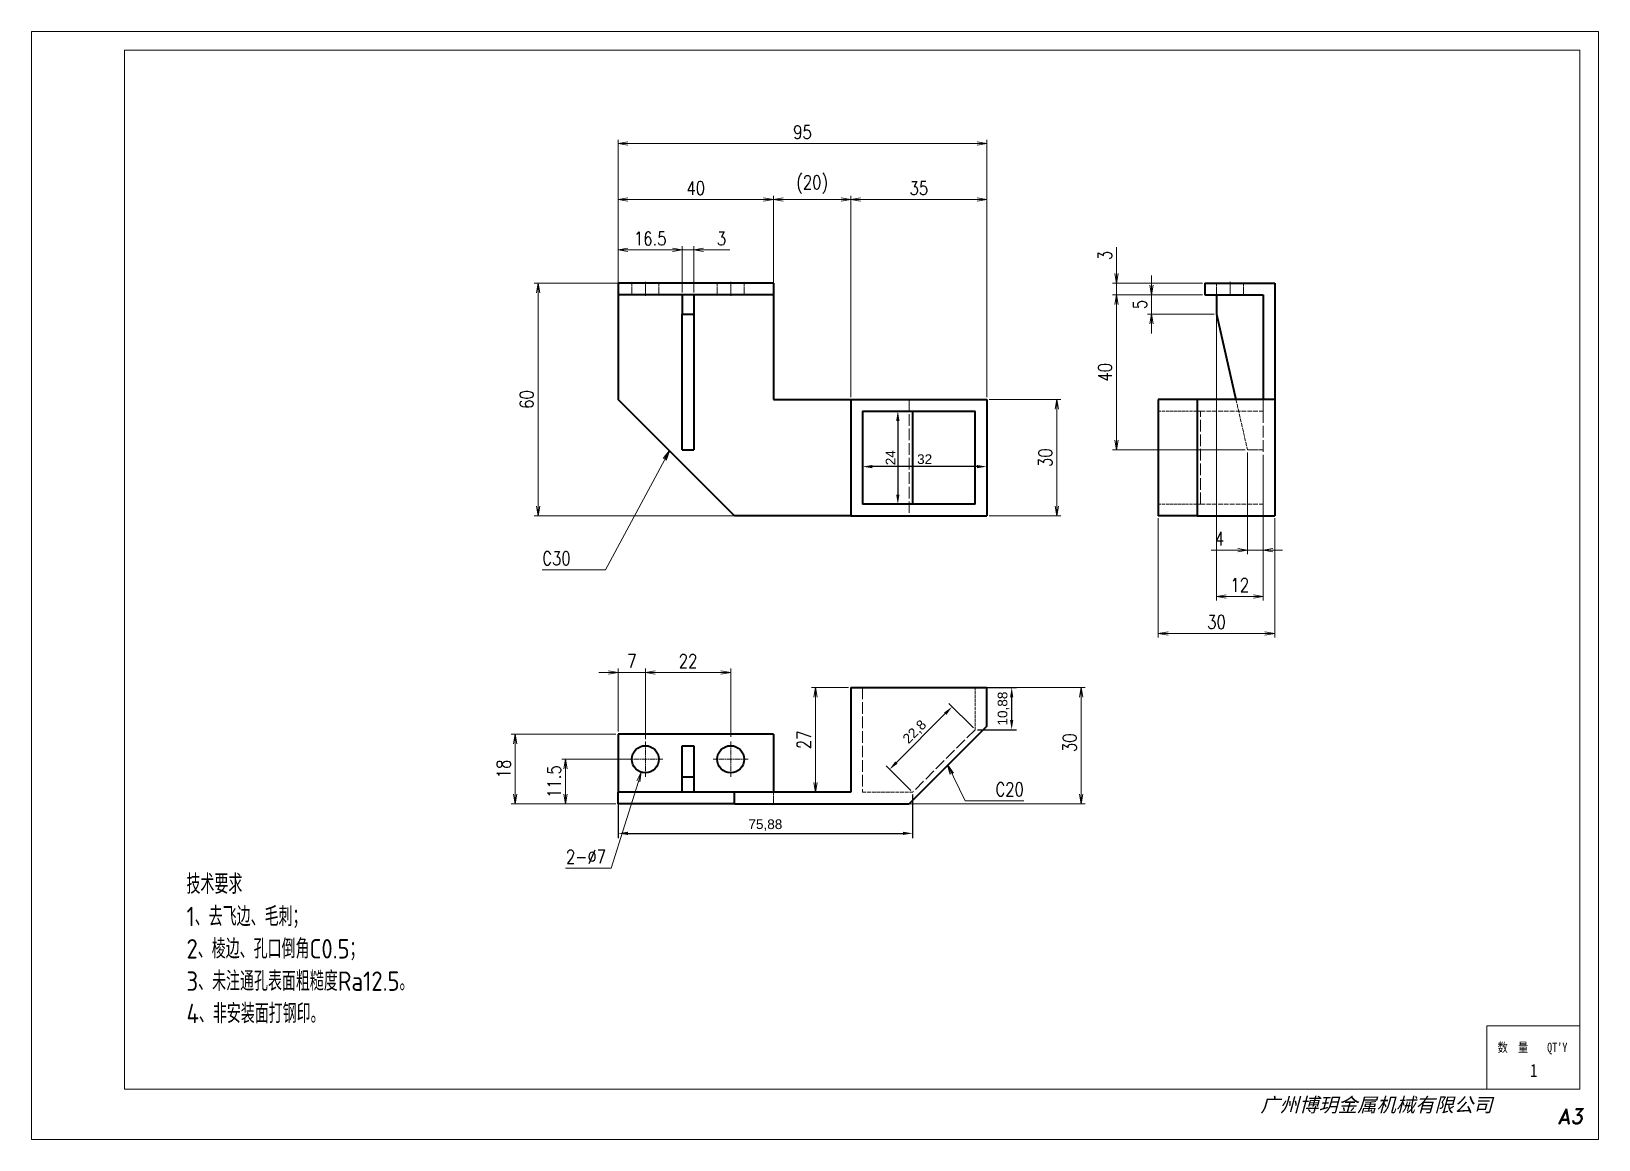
# Model space of a CAD drawing. Header units: millimetres. Extents: x 947 to 8432, y 980 to 2342.
# Drawn here: x 7170 to 7574.1, y 1550 to 1835.7 of the extents above; entities that cross this region are included whole.
import ezdxf
from ezdxf.enums import TextEntityAlignment as Align

# ---------------------------------------------------------------- set-up
doc = ezdxf.new("R2010")
doc.units = ezdxf.units.MM
doc.linetypes.add('AM_ISO02W050x2', pattern=[3.75, 3, -0.75])
doc.linetypes.add('AM_ISO08W050x2', pattern=[9, 6, -0.75, 1.5, -0.75])
doc.layers.add('DIM', color=3, linetype='Continuous')
for name, color, linetype, lineweight in [('中心线', 2, 'AM_ISO08W050x2', 18), ('图框BY', 7, 'Continuous', 0), ('标注线', 3, 'Continuous', 18), ('粗实线', 7, 'Continuous', 35), ('虚线', 1, 'AM_ISO02W050x2', 18)]:
    doc.layers.add(name, color=color, linetype=linetype, lineweight=lineweight)
doc.styles.add('DIM', font='romans.shx', dxfattribs={"width": 0.8, "bigfont": 'bigfont.shx'})
doc.styles.get("Standard").update_dxf_attribs({"font": 'arial.ttf'})
doc.styles.add('STYLE1', font='')
doc.styles.add('国标', font='simfang.ttf', dxfattribs={"width": 0.8})
doc.styles.add('机械长仿宋', font='gbenor.shx', dxfattribs={"height": 1, "bigfont": 'gbcbig.shx'})
doc.styles.add('标题字', font='romand.shx', dxfattribs={"oblique": 10, "bigfont": 'bigfont.shx'})
doc.styles.get('STYLE1').set_extended_font_data('SimSun')
doc.dimstyles.new('ISO-25', dxfattribs={"dimtxt": 2.5, "dimasz": 2.5, "dimexe": 1.25, "dimexo": 0.625, "dimtad": 1, "dimtxsty": 'Standard', "dimcen": 2.5, "dimadec": 0, "dimazin": 0, "dimtfac": 1, "dimtmove": 0, "dimatfit": 3, "dimfxl": 1, "dimarcsym": 0})
doc.dimstyles.new('XR 1-1', dxfattribs={"dimtxt": 3.5, "dimasz": 2.5, "dimexe": 1, "dimexo": 0.625, "dimgap": 1.2, "dimtad": 1, "dimtoh": 1, "dimdsep": 46, "dimtxsty": 'DIM', "dimblk": 'OPEN', "dimcen": 0, "dimclrd": 8, "dimclre": 8, "dimclrt": 2, "dimazin": 2, "dimtfac": 0.5, "dimtmove": 0, "dimatfit": 3, "dimldrblk": 'OPEN', "dimfxl": 1, "dimtolj": 2, "dimlwd": 18, "dimlwe": 18, "dimarcsym": 0})
doc.dimstyles.new('XR 1-1$0', dxfattribs={"dimtxt": 3.5, "dimasz": 2.5, "dimexe": 1, "dimexo": 0.625, "dimgap": 1.2, "dimtad": 1, "dimzin": 9, "dimdsep": 46, "dimtxsty": 'DIM', "dimblk": 'OPEN', "dimcen": 0, "dimclrd": 8, "dimclre": 8, "dimclrt": 2, "dimazin": 2, "dimtfac": 0.5, "dimtmove": 0, "dimatfit": 3, "dimldrblk": 'OPEN', "dimfxl": 1, "dimtolj": 2, "dimlwd": 18, "dimlwe": 18, "dimarcsym": 0})
doc.dimstyles.new('XR 1-1$3', dxfattribs={"dimtxt": 3.5, "dimasz": 2.5, "dimexe": 1, "dimexo": 0.625, "dimgap": 1.2, "dimtad": 1, "dimtoh": 1, "dimdsep": 46, "dimtxsty": 'DIM', "dimblk": 'OPEN', "dimcen": 0, "dimclrd": 8, "dimclre": 8, "dimclrt": 2, "dimazin": 2, "dimtfac": 0.5, "dimtofl": 0, "dimtmove": 0, "dimatfit": 3, "dimldrblk": 'OPEN', "dimfxl": 1, "dimtolj": 2, "dimlwd": 18, "dimlwe": 18, "dimarcsym": 0})

msp = doc.modelspace()

# ---------------------------------------------------------------- texts
at = {"layer": '图框BY', "style": '国标', "width": 0.8}
for s, p in [('数  量', (7548.01, 1572.577)), ("QT'Y ", (7560.76, 1572.577))]:
    msp.add_text(s, height=2.4051, dxfattribs=at).set_placement(p)
msp.add_text('1', height=3.367, dxfattribs=at).set_placement((7557.318, 1566.163), align=Align.CENTER)
at = {"layer": '图框BY', "lineweight": -3, "style": 'STYLE1', "oblique": 15}
msp.add_text('广州博玥金属机械有限公司', height=3.6557, dxfattribs=at).set_placement((7486.861, 1557.147))
at = {"layer": '图框BY', "style": '标题字', "oblique": 10}
msp.add_text('A3', height=3.8481, dxfattribs=at).set_placement((7566.755, 1556.025), align=Align.MIDDLE)
at = {"layer": '标注线', "color": 2, "char_height": 3.5, "style": 'DIM'}
for s, insert, attachment_point in [('\\A2;C30', (7309.041, 1698.11), 9), ('\\A2;C20', (7418.538, 1638.536), 7)]:
    msp.add_mtext(s, dxfattribs=dict(at, insert=insert, attachment_point=attachment_point))
at = {"layer": '标注线', "color": 2, "insert": (7210, 1580), "char_height": 5, "width": 114.82461, "attachment_point": 7, "style": '机械长仿宋'}
msp.add_mtext('\\A2;技术要求\\P1、去飞边、毛刺；\\P2、棱边、孔口倒角C0.5；\\P3、未注通孔表面粗糙度Ra12.5。\\P4、非安装面打钢印。', dxfattribs=at)

# ---------------------------------------------------------------- blocks, each defined once
blk = doc.blocks.new('_Open')
at = {"color": 0, "linetype": 'ByBlock', "lineweight": -2}
for p, q in [((-1, 0.17), (0, 0)), ((-1, -0.17), (0, 0)), ((0, 0), (-1, 0))]:
    blk.add_line(p, q, dxfattribs=at)
blk = doc.blocks.new('*D341')
at = {"layer": '标注线', "color": 8, "lineweight": 18, "transparency": 16777216}
for p, q in [((7321.29, 1771.43), (7321.29, 1807.78)), ((7323.79, 1806.78), (7413.79, 1806.78)), ((7416.29, 1741.43), (7416.29, 1807.78))]:
    blk.add_line(p, q, dxfattribs=at)
at = {"layer": '标注线', "color": 8, "lineweight": 18, "transparency": 16777216, "xscale": 2.5, "yscale": 2.5, "zscale": 2.5, "rotation": 180}
blk.add_blockref('_Open', (7321.29, 1806.78), dxfattribs=at)
at = {"layer": '标注线', "color": 8, "lineweight": 18, "transparency": 16777216, "xscale": 2.5, "yscale": 2.5, "zscale": 2.5}
blk.add_blockref('_Open', (7416.29, 1806.78), dxfattribs=at)
at = {"layer": '标注线', "color": 2, "transparency": 16777216, "insert": (7368.79, 1809.73), "char_height": 3.5, "attachment_point": 5, "style": 'DIM'}
blk.add_mtext('\\A2;95', dxfattribs=at)
blk = doc.blocks.new('*D342')
at = {"layer": '标注线', "color": 8, "lineweight": 18, "transparency": 16777216}
for p, q in [((7321.29, 1769.93), (7321.29, 1793.35)), ((7358.79, 1792.35), (7323.79, 1792.35)), ((7361.29, 1769.93), (7361.29, 1793.35))]:
    blk.add_line(p, q, dxfattribs=at)
at = {"layer": '标注线', "color": 8, "lineweight": 18, "transparency": 16777216, "xscale": 2.5, "yscale": 2.5, "zscale": 2.5, "rotation": 180}
blk.add_blockref('_Open', (7321.29, 1792.35), dxfattribs=at)
at = {"layer": '标注线', "color": 8, "lineweight": 18, "transparency": 16777216, "xscale": 2.5, "yscale": 2.5, "zscale": 2.5}
blk.add_blockref('_Open', (7361.29, 1792.35), dxfattribs=at)
at = {"layer": '标注线', "color": 2, "transparency": 16777216, "insert": (7341.29, 1795.3), "char_height": 3.5, "attachment_point": 5, "style": 'DIM'}
blk.add_mtext('\\A2;40', dxfattribs=at)
blk = doc.blocks.new('*D343')
at = {"layer": '标注线', "color": 8, "lineweight": 18, "transparency": 16777216}
for p, q in [((7324.16, 1770.81), (7299.66, 1770.81)), ((7300.66, 1768.31), (7300.66, 1713.31)), ((7358.67, 1710.81), (7299.66, 1710.81))]:
    blk.add_line(p, q, dxfattribs=at)
at = {"layer": '标注线', "color": 8, "lineweight": 18, "transparency": 16777216, "xscale": 2.5, "yscale": 2.5, "zscale": 2.5}
for p, rotation in [((7300.66, 1770.81), 90), ((7300.66, 1710.81), 270)]:
    blk.add_blockref('_Open', p, dxfattribs=dict(at, rotation=rotation))
at = {"layer": '标注线', "color": 2, "transparency": 16777216, "insert": (7297.71, 1740.81), "char_height": 3.5, "attachment_point": 5, "rotation": 90, "style": 'DIM'}
blk.add_mtext('\\A2;60', dxfattribs=at)
blk = doc.blocks.new('*D344')
at = {"layer": '标注线', "color": 8, "lineweight": 18, "transparency": 16777216}
for p, q in [((7361.29, 1771.43), (7361.29, 1793.35)), ((7378.79, 1792.35), (7363.79, 1792.35)), ((7381.29, 1741.43), (7381.29, 1793.35))]:
    blk.add_line(p, q, dxfattribs=at)
at = {"layer": '标注线', "color": 8, "lineweight": 18, "transparency": 16777216, "xscale": 2.5, "yscale": 2.5, "zscale": 2.5, "rotation": 180}
blk.add_blockref('_Open', (7361.29, 1792.35), dxfattribs=at)
at = {"layer": '标注线', "color": 8, "lineweight": 18, "transparency": 16777216, "xscale": 2.5, "yscale": 2.5, "zscale": 2.5}
blk.add_blockref('_Open', (7381.29, 1792.35), dxfattribs=at)
at = {"layer": '标注线', "color": 2, "transparency": 16777216, "insert": (7371.29, 1796.21), "char_height": 3.5, "attachment_point": 5, "style": 'DIM'}
blk.add_mtext('\\A2;(20)', dxfattribs=at)
blk = doc.blocks.new('*D345')
at = {"layer": '标注线', "color": 8, "lineweight": 18, "transparency": 16777216}
for p, q in [((7318.79, 1670.47), (7316.29, 1670.47)), ((7321.29, 1655.19), (7321.29, 1671.47)), ((7328.29, 1670.47), (7321.29, 1670.47)), ((7328.29, 1653.24), (7328.29, 1671.47)), ((7330.79, 1670.47), (7333.29, 1670.47))]:
    blk.add_line(p, q, dxfattribs=at)
at = {"layer": '标注线', "color": 8, "lineweight": 18, "transparency": 16777216, "xscale": 2.5, "yscale": 2.5, "zscale": 2.5}
blk.add_blockref('_Open', (7321.29, 1670.47), dxfattribs=at)
at = {"layer": '标注线', "color": 8, "lineweight": 18, "transparency": 16777216, "xscale": 2.5, "yscale": 2.5, "zscale": 2.5, "rotation": 180}
blk.add_blockref('_Open', (7328.29, 1670.47), dxfattribs=at)
at = {"layer": '标注线', "color": 2, "transparency": 16777216, "insert": (7324.79, 1673.42), "char_height": 3.5, "attachment_point": 5, "style": 'DIM'}
blk.add_mtext('\\A2;7', dxfattribs=at)
blk = doc.blocks.new('*D346')
at = {"layer": '标注线', "color": 8, "lineweight": 18, "transparency": 16777216}
for p, q in [((7328.29, 1653.87), (7328.29, 1671.47)), ((7330.79, 1670.47), (7347.79, 1670.47)), ((7350.29, 1653.87), (7350.29, 1671.47))]:
    blk.add_line(p, q, dxfattribs=at)
at = {"layer": '标注线', "color": 8, "lineweight": 18, "transparency": 16777216, "xscale": 2.5, "yscale": 2.5, "zscale": 2.5, "rotation": 180}
blk.add_blockref('_Open', (7328.29, 1670.47), dxfattribs=at)
at = {"layer": '标注线', "color": 8, "lineweight": 18, "transparency": 16777216, "xscale": 2.5, "yscale": 2.5, "zscale": 2.5}
blk.add_blockref('_Open', (7350.29, 1670.47), dxfattribs=at)
at = {"layer": '标注线', "color": 2, "transparency": 16777216, "insert": (7339.29, 1673.42), "char_height": 3.5, "attachment_point": 5, "style": 'DIM'}
blk.add_mtext('\\A2;22', dxfattribs=at)
blk = doc.blocks.new('*D347')
at = {"layer": '标注线', "color": 8, "lineweight": 18, "transparency": 16777216}
for p, q in [((7324.16, 1648.07), (7306.73, 1648.07)), ((7307.73, 1645.57), (7307.73, 1639.07)), ((7320.66, 1636.57), (7306.73, 1636.57))]:
    blk.add_line(p, q, dxfattribs=at)
at = {"layer": '标注线', "color": 8, "lineweight": 18, "transparency": 16777216, "xscale": 2.5, "yscale": 2.5, "zscale": 2.5}
for p, rotation in [((7307.73, 1648.07), 90), ((7307.73, 1636.57), 270)]:
    blk.add_blockref('_Open', p, dxfattribs=dict(at, rotation=rotation))
at = {"layer": '标注线', "color": 2, "transparency": 16777216, "insert": (7304.78, 1642.32), "char_height": 3.5, "attachment_point": 5, "rotation": 90, "style": 'DIM'}
blk.add_mtext('\\A2;11.5', dxfattribs=at)
blk = doc.blocks.new('*D348')
at = {"layer": '标注线', "color": 8, "lineweight": 18, "transparency": 16777216}
for p, q in [((7319.45, 1620), (7326.49, 1642.34)), ((7307.72, 1620), (7319.45, 1620))]:
    blk.add_line(p, q, dxfattribs=at)
at = {"layer": '标注线', "color": 8, "lineweight": 18, "transparency": 16777216, "xscale": 2.5, "yscale": 2.5, "zscale": 2.5, "rotation": 72.52823614043018}
blk.add_blockref('_Open', (7327.24, 1644.73), dxfattribs=at)
at = {"layer": '标注线', "color": 2, "transparency": 16777216, "insert": (7312.99, 1622.95), "char_height": 3.5, "attachment_point": 5, "style": 'DIM'}
blk.add_mtext('\\A2;2-%%c7', dxfattribs=at)
blk = doc.blocks.new('*D349')
at = {"layer": '标注线', "color": 8, "lineweight": 18, "transparency": 16777216}
for p, q in [((7385.67, 1666.57), (7441.64, 1666.57)), ((7440.64, 1664.07), (7440.64, 1639.07)), ((7396.1, 1636.57), (7441.64, 1636.57))]:
    blk.add_line(p, q, dxfattribs=at)
at = {"layer": '标注线', "color": 8, "lineweight": 18, "transparency": 16777216, "xscale": 2.5, "yscale": 2.5, "zscale": 2.5}
for p, rotation in [((7440.64, 1666.57), 90), ((7440.64, 1636.57), 270)]:
    blk.add_blockref('_Open', p, dxfattribs=dict(at, rotation=rotation))
at = {"layer": '标注线', "color": 2, "transparency": 16777216, "insert": (7437.69, 1652.32), "char_height": 3.5, "attachment_point": 5, "rotation": 90, "style": 'DIM'}
blk.add_mtext('\\A2;30', dxfattribs=at)
blk = doc.blocks.new('*D350')
at = {"layer": '标注线', "color": 8, "lineweight": 18, "transparency": 16777216}
for p, q in [((7320.66, 1654.57), (7293.7, 1654.57)), ((7294.7, 1639.07), (7294.7, 1652.07)), ((7320.66, 1636.57), (7293.7, 1636.57))]:
    blk.add_line(p, q, dxfattribs=at)
at = {"layer": '标注线', "color": 8, "lineweight": 18, "transparency": 16777216, "xscale": 2.5, "yscale": 2.5, "zscale": 2.5}
for p, rotation in [((7294.7, 1654.57), 90), ((7294.7, 1636.57), 270)]:
    blk.add_blockref('_Open', p, dxfattribs=dict(at, rotation=rotation))
at = {"layer": '标注线', "color": 2, "transparency": 16777216, "insert": (7291.75, 1645.57), "char_height": 3.5, "attachment_point": 5, "rotation": 90, "style": 'DIM'}
blk.add_mtext('\\A2;18', dxfattribs=at)
blk = doc.blocks.new('*D351')
at = {"layer": '标注线', "color": 8, "lineweight": 18, "transparency": 16777216}
for p, q in [((7381.29, 1741.43), (7381.29, 1793.35)), ((7383.79, 1792.35), (7413.79, 1792.35)), ((7416.29, 1741.43), (7416.29, 1793.35))]:
    blk.add_line(p, q, dxfattribs=at)
at = {"layer": '标注线', "color": 8, "lineweight": 18, "transparency": 16777216, "xscale": 2.5, "yscale": 2.5, "zscale": 2.5, "rotation": 180}
blk.add_blockref('_Open', (7381.29, 1792.35), dxfattribs=at)
at = {"layer": '标注线', "color": 8, "lineweight": 18, "transparency": 16777216, "xscale": 2.5, "yscale": 2.5, "zscale": 2.5}
blk.add_blockref('_Open', (7416.29, 1792.35), dxfattribs=at)
at = {"layer": '标注线', "color": 2, "transparency": 16777216, "insert": (7398.79, 1795.3), "char_height": 3.5, "attachment_point": 5, "style": 'DIM'}
blk.add_mtext('\\A2;35', dxfattribs=at)
blk = doc.blocks.new('*D352')
at = {"layer": '标注线', "color": 8, "lineweight": 18, "transparency": 16777216}
for p, q in [((7416.91, 1740.81), (7435.37, 1740.81)), ((7434.37, 1738.31), (7434.37, 1713.31)), ((7416.91, 1710.81), (7435.37, 1710.81))]:
    blk.add_line(p, q, dxfattribs=at)
at = {"layer": '标注线', "color": 8, "lineweight": 18, "transparency": 16777216, "xscale": 2.5, "yscale": 2.5, "zscale": 2.5}
for p, rotation in [((7434.37, 1740.81), 90), ((7434.37, 1710.81), 270)]:
    blk.add_blockref('_Open', p, dxfattribs=dict(at, rotation=rotation))
at = {"layer": '标注线', "color": 2, "transparency": 16777216, "insert": (7431.42, 1725.81), "char_height": 3.5, "attachment_point": 5, "rotation": 90, "style": 'DIM'}
blk.add_mtext('\\A2;30', dxfattribs=at)
blk = doc.blocks.new('*D353')
at = {"layer": 'DIM', "color": 8, "lineweight": 18, "transparency": 16777216}
for p, q in [((7449.76, 1773.31), (7449.76, 1780.07)), ((7471.9, 1770.81), (7448.76, 1770.81)), ((7449.76, 1767.81), (7449.76, 1770.81)), ((7471.9, 1767.81), (7448.76, 1767.81)), ((7449.76, 1765.31), (7449.76, 1762.81))]:
    blk.add_line(p, q, dxfattribs=at)
at = {"layer": 'DIM', "color": 8, "lineweight": 18, "transparency": 16777216, "xscale": 2.5, "yscale": 2.5, "zscale": 2.5}
for p, rotation in [((7449.76, 1770.81), 270), ((7449.76, 1767.81), 90)]:
    blk.add_blockref('_Open', p, dxfattribs=dict(at, rotation=rotation))
at = {"layer": 'DIM', "color": 2, "transparency": 16777216, "insert": (7446.81, 1777.94), "char_height": 3.5, "attachment_point": 5, "rotation": 90, "style": 'DIM'}
blk.add_mtext('\\A2;3', dxfattribs=at)
blk = doc.blocks.new('*D354')
at = {"layer": 'DIM', "color": 8, "lineweight": 18, "transparency": 16777216}
for p, q in [((7471.28, 1767.81), (7448.76, 1767.81)), ((7449.76, 1765.31), (7449.76, 1730.31)), ((7482.9, 1727.81), (7448.76, 1727.81))]:
    blk.add_line(p, q, dxfattribs=at)
at = {"layer": 'DIM', "color": 8, "lineweight": 18, "transparency": 16777216, "xscale": 2.5, "yscale": 2.5, "zscale": 2.5}
for p, rotation in [((7449.76, 1767.81), 90), ((7449.76, 1727.81), 270)]:
    blk.add_blockref('_Open', p, dxfattribs=dict(at, rotation=rotation))
at = {"layer": 'DIM', "color": 2, "transparency": 16777216, "insert": (7446.81, 1747.81), "char_height": 3.5, "attachment_point": 5, "rotation": 90, "style": 'DIM'}
blk.add_mtext('\\A2;40', dxfattribs=at)
blk = doc.blocks.new('*D355')
at = {"layer": 'DIM', "color": 8, "lineweight": 18, "transparency": 16777216}
for p, q in [((7475.53, 1762.18), (7475.53, 1689.03)), ((7487.53, 1725.18), (7487.53, 1689.03)), ((7478.03, 1690.03), (7485.03, 1690.03))]:
    blk.add_line(p, q, dxfattribs=at)
at = {"layer": 'DIM', "color": 8, "lineweight": 18, "transparency": 16777216, "xscale": 2.5, "yscale": 2.5, "zscale": 2.5, "rotation": 180}
blk.add_blockref('_Open', (7475.53, 1690.03), dxfattribs=at)
at = {"layer": 'DIM', "color": 8, "lineweight": 18, "transparency": 16777216, "xscale": 2.5, "yscale": 2.5, "zscale": 2.5}
blk.add_blockref('_Open', (7487.53, 1690.03), dxfattribs=at)
at = {"layer": 'DIM', "color": 2, "transparency": 16777216, "insert": (7481.53, 1692.98), "char_height": 3.5, "attachment_point": 5, "style": 'DIM'}
blk.add_mtext('\\A2;12', dxfattribs=at)
blk = doc.blocks.new('*D356')
at = {"layer": 'DIM', "color": 8, "lineweight": 18, "transparency": 16777216}
for p, q in [((7458.75, 1770.31), (7458.75, 1772.81)), ((7471.9, 1767.81), (7457.75, 1767.81)), ((7458.75, 1762.81), (7458.75, 1767.81)), ((7474.9, 1762.81), (7457.75, 1762.81)), ((7458.75, 1760.31), (7458.75, 1757.81))]:
    blk.add_line(p, q, dxfattribs=at)
at = {"layer": 'DIM', "color": 8, "lineweight": 18, "transparency": 16777216, "xscale": 2.5, "yscale": 2.5, "zscale": 2.5}
for p, rotation in [((7458.75, 1767.81), 270), ((7458.75, 1762.81), 90)]:
    blk.add_blockref('_Open', p, dxfattribs=dict(at, rotation=rotation))
at = {"layer": 'DIM', "color": 2, "transparency": 16777216, "insert": (7455.8, 1765.31), "char_height": 3.5, "attachment_point": 5, "rotation": 90, "style": 'DIM'}
blk.add_mtext('\\A2;5', dxfattribs=at)
blk = doc.blocks.new('*D357')
at = {"layer": 'DIM', "color": 8, "lineweight": 18, "transparency": 16777216}
for p, q in [((7483.53, 1727.18), (7483.53, 1700.97)), ((7487.53, 1710.18), (7487.53, 1700.97)), ((7481.03, 1701.97), (7474.13, 1701.97)), ((7487.53, 1701.97), (7483.53, 1701.97)), ((7490.03, 1701.97), (7492.53, 1701.97))]:
    blk.add_line(p, q, dxfattribs=at)
at = {"layer": 'DIM', "color": 8, "lineweight": 18, "transparency": 16777216, "xscale": 2.5, "yscale": 2.5, "zscale": 2.5}
blk.add_blockref('_Open', (7483.53, 1701.97), dxfattribs=at)
at = {"layer": 'DIM', "color": 8, "lineweight": 18, "transparency": 16777216, "xscale": 2.5, "yscale": 2.5, "zscale": 2.5, "rotation": 180}
blk.add_blockref('_Open', (7487.53, 1701.97), dxfattribs=at)
at = {"layer": 'DIM', "color": 2, "transparency": 16777216, "insert": (7476.33, 1704.92), "char_height": 3.5, "attachment_point": 5, "style": 'DIM'}
blk.add_mtext('\\A2;4', dxfattribs=at)
blk = doc.blocks.new('*D358')
at = {"layer": 'DIM', "color": 8, "lineweight": 18, "transparency": 16777216}
for p, q in [((7460.53, 1710.18), (7460.53, 1679.47)), ((7490.53, 1710.18), (7490.53, 1679.47)), ((7488.03, 1680.47), (7463.03, 1680.47))]:
    blk.add_line(p, q, dxfattribs=at)
at = {"layer": 'DIM', "color": 8, "lineweight": 18, "transparency": 16777216, "xscale": 2.5, "yscale": 2.5, "zscale": 2.5, "rotation": 180}
blk.add_blockref('_Open', (7460.53, 1680.47), dxfattribs=at)
at = {"layer": 'DIM', "color": 8, "lineweight": 18, "transparency": 16777216, "xscale": 2.5, "yscale": 2.5, "zscale": 2.5}
blk.add_blockref('_Open', (7490.53, 1680.47), dxfattribs=at)
at = {"layer": 'DIM', "color": 2, "transparency": 16777216, "insert": (7475.53, 1683.42), "char_height": 3.5, "attachment_point": 5, "style": 'DIM'}
blk.add_mtext('\\A2;30', dxfattribs=at)
blk = doc.blocks.new('*D359')
at = {"layer": 'DIM', "color": 8, "lineweight": 18, "transparency": 16777216}
for p, q in [((7321.29, 1772.06), (7321.29, 1780.36)), ((7335.29, 1779.36), (7323.79, 1779.36)), ((7337.79, 1768.43), (7337.79, 1780.36))]:
    blk.add_line(p, q, dxfattribs=at)
at = {"layer": 'DIM', "color": 8, "lineweight": 18, "transparency": 16777216, "xscale": 2.5, "yscale": 2.5, "zscale": 2.5, "rotation": 180}
blk.add_blockref('_Open', (7321.29, 1779.36), dxfattribs=at)
at = {"layer": 'DIM', "color": 8, "lineweight": 18, "transparency": 16777216, "xscale": 2.5, "yscale": 2.5, "zscale": 2.5}
blk.add_blockref('_Open', (7337.79, 1779.36), dxfattribs=at)
at = {"layer": 'DIM', "color": 2, "transparency": 16777216, "insert": (7329.54, 1782.31), "char_height": 3.5, "attachment_point": 5, "style": 'DIM'}
blk.add_mtext('\\A2;16.5', dxfattribs=at)
blk = doc.blocks.new('*D360')
at = {"layer": 'DIM', "color": 8, "lineweight": 18, "transparency": 16777216}
for p, q in [((7335.29, 1779.36), (7332.79, 1779.36)), ((7337.79, 1768.43), (7337.79, 1780.36)), ((7337.79, 1779.36), (7340.79, 1779.36)), ((7340.79, 1768.43), (7340.79, 1780.36)), ((7343.29, 1779.36), (7350.05, 1779.36))]:
    blk.add_line(p, q, dxfattribs=at)
at = {"layer": 'DIM', "color": 8, "lineweight": 18, "transparency": 16777216, "xscale": 2.5, "yscale": 2.5, "zscale": 2.5}
blk.add_blockref('_Open', (7337.79, 1779.36), dxfattribs=at)
at = {"layer": 'DIM', "color": 8, "lineweight": 18, "transparency": 16777216, "xscale": 2.5, "yscale": 2.5, "zscale": 2.5, "rotation": 180}
blk.add_blockref('_Open', (7340.79, 1779.36), dxfattribs=at)
at = {"layer": 'DIM', "color": 2, "transparency": 16777216, "insert": (7347.92, 1782.31), "char_height": 3.5, "attachment_point": 5, "style": 'DIM'}
blk.add_mtext('\\A2;3', dxfattribs=at)
blk = doc.blocks.new('*D361')
at = {"layer": 'DIM', "color": 8, "lineweight": 18, "transparency": 16777216}
for p, q in [((7380.66, 1666.57), (7371.16, 1666.57)), ((7372.16, 1642.07), (7372.16, 1664.07)), ((7375.67, 1639.57), (7371.16, 1639.57))]:
    blk.add_line(p, q, dxfattribs=at)
at = {"layer": 'DIM', "color": 8, "lineweight": 18, "transparency": 16777216, "xscale": 2.5, "yscale": 2.5, "zscale": 2.5}
for p, rotation in [((7372.16, 1666.57), 90), ((7372.16, 1639.57), 270)]:
    blk.add_blockref('_Open', p, dxfattribs=dict(at, rotation=rotation))
at = {"layer": 'DIM', "color": 2, "transparency": 16777216, "insert": (7369.21, 1653.07), "char_height": 3.5, "attachment_point": 5, "rotation": 90, "style": 'DIM'}
blk.add_mtext('\\A2;27', dxfattribs=at)
blk = doc.blocks.new('*D518')
at = {"color": 0, "lineweight": -2}
for p, q in [((7321.29, 1643.1), (7321.29, 1627.71)), ((7397.17, 1638.94), (7397.17, 1627.71)), ((7323.79, 1628.96), (7394.67, 1628.96))]:
    blk.add_line(p, q, dxfattribs=at)
at = {"color": 0}
for points in [[(7323.79, 1629.38), (7323.79, 1628.55), (7321.29, 1628.96)], [(7394.67, 1629.38), (7394.67, 1628.55), (7397.17, 1628.96)]]:
    blk.add_solid(points, dxfattribs=at)
at = {"color": 0, "insert": (7359.23, 1631.09), "char_height": 2.5, "attachment_point": 5}
blk.add_mtext('75,88', dxfattribs=at)
blk = doc.blocks.new('*D519')
at = {"color": 0, "lineweight": -2}
for p, q in [((7412.85, 1656.13), (7406.5, 1662.48)), ((7393.03, 1647.24), (7405.61, 1659.82)), ((7396.72, 1640.01), (7390.38, 1646.36))]:
    blk.add_line(p, q, dxfattribs=at)
at = {"color": 0}
for points in [[(7405.32, 1660.12), (7405.91, 1659.53), (7407.38, 1661.59)], [(7392.73, 1647.53), (7393.32, 1646.94), (7391.26, 1645.47)]]:
    blk.add_solid(points, dxfattribs=at)
at = {"color": 0, "insert": (7397.82, 1655.04), "char_height": 2.5, "attachment_point": 5, "rotation": 45}
blk.add_mtext('22,8', dxfattribs=at)
blk = doc.blocks.new('*D520')
at = {"color": 0, "lineweight": -2}
for p, q in [((7413.91, 1666.57), (7423.98, 1666.57)), ((7422.73, 1658.19), (7422.73, 1664.07)), ((7413.91, 1655.69), (7423.98, 1655.69))]:
    blk.add_line(p, q, dxfattribs=at)
at = {"color": 0}
for points in [[(7422.31, 1664.07), (7423.14, 1664.07), (7422.73, 1666.57)], [(7422.31, 1658.19), (7423.14, 1658.19), (7422.73, 1655.69)]]:
    blk.add_solid(points, dxfattribs=at)
at = {"color": 0, "insert": (7420.6, 1661.13), "char_height": 2.5, "attachment_point": 5, "rotation": 90}
blk.add_mtext('10,88', dxfattribs=at)
blk = doc.blocks.new('*D522')
at = {"color": 0, "lineweight": -2}
for p, q in [((7384.29, 1720.49), (7384.29, 1724.76)), ((7413.79, 1723.51), (7386.79, 1723.51)), ((7416.29, 1715.99), (7416.29, 1724.76))]:
    blk.add_line(p, q, dxfattribs=at)
at = {"color": 0}
for points in [[(7386.79, 1723.92), (7386.79, 1723.09), (7384.29, 1723.51)], [(7413.79, 1723.92), (7413.79, 1723.09), (7416.29, 1723.51)]]:
    blk.add_solid(points, dxfattribs=at)
at = {"color": 0, "insert": (7400.29, 1725.41), "char_height": 2.5, "attachment_point": 5}
blk.add_mtext('32', dxfattribs=at)
blk = doc.blocks.new('*D523')
at = {"color": 0, "lineweight": -2}
for p, q in [((7389, 1737.81), (7394.63, 1737.81)), ((7393.38, 1735.31), (7393.38, 1716.31)), ((7390.95, 1713.81), (7394.63, 1713.81))]:
    blk.add_line(p, q, dxfattribs=at)
at = {"color": 0}
for points in [[(7392.96, 1735.31), (7393.8, 1735.31), (7393.38, 1737.81)], [(7392.96, 1716.31), (7393.8, 1716.31), (7393.38, 1713.81)]]:
    blk.add_solid(points, dxfattribs=at)
at = {"color": 0, "insert": (7391.5, 1725.81), "char_height": 2.5, "attachment_point": 5, "rotation": 90}
blk.add_mtext('24', dxfattribs=at)

# ---------------------------------------------------------------- dimensions: what is measured, and where the dimension line sits
dim = msp.add_linear_dim(base=(7393.38, 1713.805), p1=(7388.375, 1737.805), p2=(7390.326, 1713.805), angle=90, dimstyle='ISO-25', override={"dimarcsym": 1})
dim.commit()
dim.dimension.update_dxf_attribs({"geometry": '*D523', "text_midpoint": (7391.499, 1725.805)})
for base, p1, p2, picture, middle in [((7384.287, 1723.507), (7416.287, 1715.368), (7384.287, 1719.861), '*D522', (7400.287, 1725.409)), ((7397.166, 1628.963), (7321.287, 1643.728), (7397.166, 1639.565), '*D518', (7359.227, 1631.091))]:
    dim = msp.add_linear_dim(base=base, p1=p1, p2=p2, dimstyle='ISO-25', override={"dimarcsym": 1})
    dim.commit()
    dim.dimension.update_dxf_attribs({"geometry": picture, "text_midpoint": middle})
for p1, p2, distance, picture, middle in [((7413.287, 1655.687), (7413.287, 1666.565), -9.441, '*D520', (7420.6, 1661.126)), ((7397.166, 1639.565), (7413.287, 1655.687), 8.352, '*D519', (7397.816, 1655.036))]:
    dim = msp.add_aligned_dim(p1=p1, p2=p2, distance=distance, dimstyle='ISO-25', override={"dimarcsym": 1})
    dim.commit()
    dim.dimension.update_dxf_attribs({"geometry": picture, "text_midpoint": middle})
at = {"layer": 'DIM'}
for base, p1, p2, picture, middle in [((7321.287, 1779.36), (7337.789, 1767.805), (7321.287, 1771.43), '*D359', (7329.538, 1782.31)), ((7340.787, 1779.36), (7337.789, 1767.805), (7340.787, 1767.805), '*D360', (7347.921, 1782.31)), ((7487.528, 1690.032), (7475.528, 1762.805), (7487.528, 1725.805), '*D355', (7481.528, 1692.982)), ((7483.528, 1701.968), (7487.528, 1710.805), (7483.528, 1727.805), '*D357', (7476.328, 1704.918)), ((7460.528, 1680.475), (7490.528, 1710.805), (7460.528, 1710.805), '*D358', (7475.528, 1683.425))]:
    dim = msp.add_linear_dim(base=base, p1=p1, p2=p2, dimstyle='XR 1-1$0', dxfattribs=at)
    dim.commit()
    dim.dimension.update_dxf_attribs({"geometry": picture, "text_midpoint": middle})
for base, p1, p2, picture, middle in [((7449.757, 1770.805), (7472.528, 1767.805), (7472.528, 1770.805), '*D353', (7446.807, 1777.939)), ((7458.746, 1767.805), (7475.528, 1762.805), (7472.528, 1767.805), '*D356', (7455.796, 1765.305)), ((7449.757, 1727.805), (7471.903, 1767.805), (7483.528, 1727.805), '*D354', (7446.807, 1747.805)), ((7372.164, 1666.565), (7376.29, 1639.565), (7381.287, 1666.565), '*D361', (7369.214, 1653.065))]:
    dim = msp.add_linear_dim(base=base, p1=p1, p2=p2, angle=90, dimstyle='XR 1-1$0', dxfattribs=at)
    dim.commit()
    dim.dimension.update_dxf_attribs({"geometry": picture, "text_midpoint": middle})
at = {"layer": '标注线'}
for base, p1, p2, picture, middle in [((7416.287, 1806.778), (7321.287, 1770.805), (7416.287, 1740.805), '*D341', (7368.787, 1809.728)), ((7321.287, 1792.345), (7361.287, 1769.305), (7321.287, 1769.305), '*D342', (7341.287, 1795.295)), ((7416.287, 1792.345), (7381.287, 1740.805), (7416.287, 1740.805), '*D351', (7398.787, 1795.295)), ((7321.287, 1670.473), (7328.287, 1652.615), (7321.287, 1654.565), '*D345', (7324.787, 1673.423)), ((7350.287, 1670.473), (7328.287, 1653.24), (7350.287, 1653.24), '*D346', (7339.287, 1673.423))]:
    dim = msp.add_linear_dim(base=base, p1=p1, p2=p2, dimstyle='XR 1-1$0', dxfattribs=at)
    dim.commit()
    dim.dimension.update_dxf_attribs({"geometry": picture, "text_midpoint": middle})
dim = msp.add_linear_dim(base=(7361.287, 1792.345), p1=(7381.287, 1740.805), p2=(7361.287, 1770.805), dimstyle='XR 1-1$0', override={"dimpost": '(<>)'}, dxfattribs=at)
dim.commit()
dim.dimension.update_dxf_attribs({"geometry": '*D344', "text_midpoint": (7371.287, 1796.212)})
for base, p1, p2, picture, middle in [((7300.657, 1710.805), (7324.787, 1770.805), (7359.297, 1710.805), '*D343', (7297.707, 1740.805)), ((7434.368, 1710.805), (7416.287, 1740.805), (7416.287, 1710.805), '*D352', (7431.418, 1725.805)), ((7294.7, 1654.565), (7321.287, 1636.565), (7321.287, 1654.565), '*D350', (7291.75, 1645.565)), ((7307.733, 1636.565), (7324.787, 1648.065), (7321.287, 1636.565), '*D347', (7304.783, 1642.315))]:
    dim = msp.add_linear_dim(base=base, p1=p1, p2=p2, angle=90, dimstyle='XR 1-1$0', dxfattribs=at)
    dim.commit()
    dim.dimension.update_dxf_attribs({"geometry": picture, "text_midpoint": middle})
dim = msp.add_linear_dim(base=(7440.639, 1636.565), p1=(7385.043, 1666.565), p2=(7395.474, 1636.565), angle=90, dimstyle='XR 1-1$0', dxfattribs=at)
dim.commit()
dim.dimension.update_dxf_attribs({"geometry": '*D349', "text_midpoint": (7440.639, 1652.315), "dimtype": 160})
dim = msp.add_diameter_dim_2p(p1=(7329.338, 1651.404), p2=(7327.237, 1644.727), dimstyle='XR 1-1$3', override={"dimpost": '2-%%c<>'}, dxfattribs=at)
dim.commit()
dim.dimension.update_dxf_attribs({"geometry": '*D348', "text_midpoint": (7312.987, 1620), "dimtype": 163})

# ---------------------------------------------------------------- linework, layer by layer
at = {"layer": '中心线', "ltscale": 0.09}
for p, q in [((7328.287, 1767.505), (7328.287, 1771.105)), ((7350.287, 1767.505), (7350.287, 1771.105)), ((7479.028, 1767.505), (7479.028, 1771.105))]:
    msp.add_line(p, q, dxfattribs=at)
at = {"layer": '中心线', "ltscale": 0.2275}
for p, q in [((7328.287, 1652.615), (7328.287, 1643.515)), ((7350.287, 1652.615), (7350.287, 1643.515)), ((7332.837, 1648.065), (7323.737, 1648.065)), ((7354.837, 1648.065), (7345.737, 1648.065))]:
    msp.add_line(p, q, dxfattribs=at)
at = {"layer": '图框BY'}
msp.add_lwpolyline([(7574.051, 1835.722), (7170, 1835.722), (7170, 1550), (7574.051, 1550)], close=True, dxfattribs=at)
for points in [[(7194.051, 1830.911), (7194.051, 1562.987), (7569.241, 1562.987), (7569.241, 1830.911), (7194.051, 1830.911)], [(7545.19, 1562.987), (7545.19, 1579.342), (7569.241, 1579.342)]]:
    msp.add_lwpolyline(points, dxfattribs=at)
at = {"layer": '粗实线', "ltscale": 0.075}
for p, q in [((7321.287, 1770.805), (7321.287, 1767.805)), ((7361.287, 1770.805), (7361.287, 1767.805)), ((7472.528, 1770.805), (7472.528, 1767.805)), ((7321.287, 1636.565), (7321.287, 1639.565)), ((7351.287, 1636.565), (7351.287, 1639.565))]:
    msp.add_line(p, q, dxfattribs=at)
at = {"layer": '粗实线'}
for p, q in [((7361.287, 1770.805), (7321.287, 1770.805)), ((7490.528, 1770.805), (7490.528, 1740.805)), ((7361.287, 1767.805), (7321.287, 1767.805)), ((7321.287, 1767.805), (7321.287, 1740.805)), ((7361.287, 1767.805), (7361.287, 1740.805)), ((7487.528, 1767.805), (7487.528, 1740.805)), ((7337.789, 1727.805), (7337.789, 1762.805)), ((7340.787, 1762.805), (7340.787, 1727.805)), ((7475.528, 1762.805), (7480.556, 1740.805)), ((7351.287, 1710.805), (7321.287, 1740.805)), ((7361.287, 1740.805), (7381.287, 1740.805)), ((7381.287, 1740.805), (7381.287, 1710.805)), ((7381.287, 1740.805), (7416.287, 1740.805)), ((7384.287, 1737.805), (7413.287, 1737.805)), ((7384.287, 1737.805), (7384.287, 1713.805)), ((7397.166, 1737.805), (7397.166, 1713.805)), ((7413.287, 1713.805), (7413.287, 1737.805)), ((7416.287, 1740.805), (7416.287, 1710.805)), ((7460.528, 1740.805), (7460.528, 1710.805)), ((7470.528, 1740.805), (7470.528, 1710.805)), ((7490.528, 1740.805), (7470.528, 1740.805)), ((7490.528, 1740.805), (7490.528, 1710.805)), ((7413.287, 1713.805), (7384.287, 1713.805)), ((7381.287, 1710.805), (7351.287, 1710.805)), ((7381.287, 1710.805), (7416.287, 1710.805)), ((7470.528, 1710.805), (7490.528, 1710.805)), ((7381.287, 1666.565), (7416.287, 1666.565)), ((7381.287, 1666.565), (7381.287, 1639.565)), ((7361.287, 1654.565), (7321.287, 1654.565)), ((7416.287, 1656.565), (7396.287, 1636.565)), ((7351.287, 1639.565), (7321.287, 1639.565)), ((7351.287, 1636.565), (7321.287, 1636.565)), ((7381.287, 1639.565), (7351.287, 1639.565)), ((7351.287, 1636.565), (7396.287, 1636.565))]:
    msp.add_line(p, q, dxfattribs=at)
at = {"layer": '粗实线', "ltscale": 0.45}
msp.add_line((7472.528, 1770.805), (7490.528, 1770.805), dxfattribs=at)
at = {"layer": '粗实线', "ltscale": 0.074952}
for p, q in [((7340.787, 1767.805), (7337.789, 1767.805)), ((7337.789, 1762.805), (7340.787, 1762.805)), ((7337.789, 1727.805), (7340.787, 1727.805)), ((7337.789, 1651.565), (7340.787, 1651.565)), ((7337.789, 1643.565), (7340.787, 1643.565))]:
    msp.add_line(p, q, dxfattribs=at)
at = {"layer": '粗实线', "ltscale": 0.125}
for p, q in [((7337.789, 1767.805), (7337.789, 1762.805)), ((7340.787, 1767.805), (7340.787, 1762.805)), ((7475.528, 1767.805), (7475.528, 1762.805))]:
    msp.add_line(p, q, dxfattribs=at)
at = {"layer": '粗实线', "ltscale": 0.375}
for p, q in [((7472.528, 1767.805), (7487.528, 1767.805)), ((7321.287, 1654.565), (7321.287, 1639.565)), ((7361.287, 1654.565), (7361.287, 1639.565))]:
    msp.add_line(p, q, dxfattribs=at)
at = {"layer": '粗实线', "ltscale": 0.3}
msp.add_line((7475.528, 1767.805), (7487.528, 1767.805), dxfattribs=at)
at = {"layer": '粗实线', "ltscale": 0.25}
for p, q in [((7470.528, 1740.805), (7460.528, 1740.805)), ((7470.528, 1710.805), (7460.528, 1710.805)), ((7416.287, 1656.565), (7416.287, 1666.565))]:
    msp.add_line(p, q, dxfattribs=at)
at = {"layer": '粗实线', "ltscale": 0.2}
for p, q in [((7337.789, 1643.565), (7337.789, 1651.565)), ((7340.787, 1651.565), (7340.787, 1643.565))]:
    msp.add_line(p, q, dxfattribs=at)
at = {"layer": '粗实线', "ltscale": 0.1}
for p, q in [((7337.789, 1639.565), (7337.789, 1643.565)), ((7340.787, 1643.565), (7340.787, 1639.565))]:
    msp.add_line(p, q, dxfattribs=at)
at = {"layer": '粗实线'}
for centre in [(7328.287, 1648.065), (7350.287, 1648.065)]:
    msp.add_circle(centre, 3.5, dxfattribs=at)
at = {"layer": '虚线', "ltscale": 0.075}
for p, q in [((7324.787, 1767.805), (7324.787, 1770.805)), ((7331.787, 1767.805), (7331.787, 1770.805)), ((7346.787, 1767.805), (7346.787, 1770.805)), ((7353.787, 1767.805), (7353.787, 1770.805)), ((7475.528, 1767.805), (7475.528, 1770.805)), ((7475.528, 1767.805), (7475.528, 1770.805)), ((7482.528, 1767.805), (7482.528, 1770.805)), ((7482.528, 1767.805), (7482.528, 1770.805)), ((7487.528, 1740.805), (7487.528, 1737.805)), ((7490.528, 1740.805), (7487.528, 1740.805)), ((7487.528, 1713.805), (7487.528, 1710.805)), ((7361.287, 1639.565), (7361.287, 1636.565))]:
    msp.add_line(p, q, dxfattribs=at)
at = {"layer": '虚线'}
for p, q in [((7487.528, 1767.805), (7487.528, 1737.805)), ((7396.287, 1740.805), (7396.287, 1710.805)), ((7471.406, 1713.805), (7471.406, 1737.805)), ((7487.528, 1737.805), (7487.528, 1713.805)), ((7384.287, 1666.565), (7384.287, 1639.565)), ((7413.287, 1655.687), (7397.166, 1639.565))]:
    msp.add_line(p, q, dxfattribs=at)
at = {"layer": '虚线', "ltscale": 0.271967}
for p, q in [((7471.406, 1737.805), (7460.528, 1737.805)), ((7471.406, 1713.805), (7460.528, 1713.805)), ((7413.287, 1655.687), (7413.287, 1666.565))]:
    msp.add_line(p, q, dxfattribs=at)
at = {"layer": '虚线', "ltscale": 0.403033}
for p, q in [((7471.406, 1737.805), (7487.528, 1737.805)), ((7471.406, 1713.805), (7487.528, 1713.805))]:
    msp.add_line(p, q, dxfattribs=at)
at = {"layer": '虚线', "ltscale": 0.333383}
msp.add_line((7480.556, 1740.805), (7483.528, 1727.805), dxfattribs=at)
at = {"layer": '虚线', "ltscale": 0.1}
msp.add_line((7483.528, 1727.805), (7487.528, 1727.805), dxfattribs=at)
at = {"layer": '虚线', "ltscale": 0.074952}
msp.add_line((7337.789, 1639.565), (7340.787, 1639.565), dxfattribs=at)
at = {"layer": '虚线', "ltscale": 0.321967}
msp.add_line((7384.287, 1639.565), (7397.166, 1639.565), dxfattribs=at)

msp.set_redraw_order([(e.dxf.handle, doc.entitydb.next_handle()) for e in msp.query("TEXT MTEXT ATTDEF DIMENSION ARC_DIMENSION")])  # texts and dimensions are drawn at this point

# ---------------------------------------------------------------- leaders
at = {"layer": '标注线', "annotation_type": 0, "has_hookline": 1, "text_width": 7.333}
for points, hookline_direction in [([(7334.496, 1727.596), (7318.027, 1696.91), (7310.241, 1696.91)], 1), ([(7406.287, 1646.565), (7410.741, 1637.336), (7417.338, 1637.336)], 0)]:
    msp.add_leader(points, dimstyle='XR 1-1', dxfattribs=dict(at, hookline_direction=hookline_direction))

doc.saveas('drawing.dxf')
